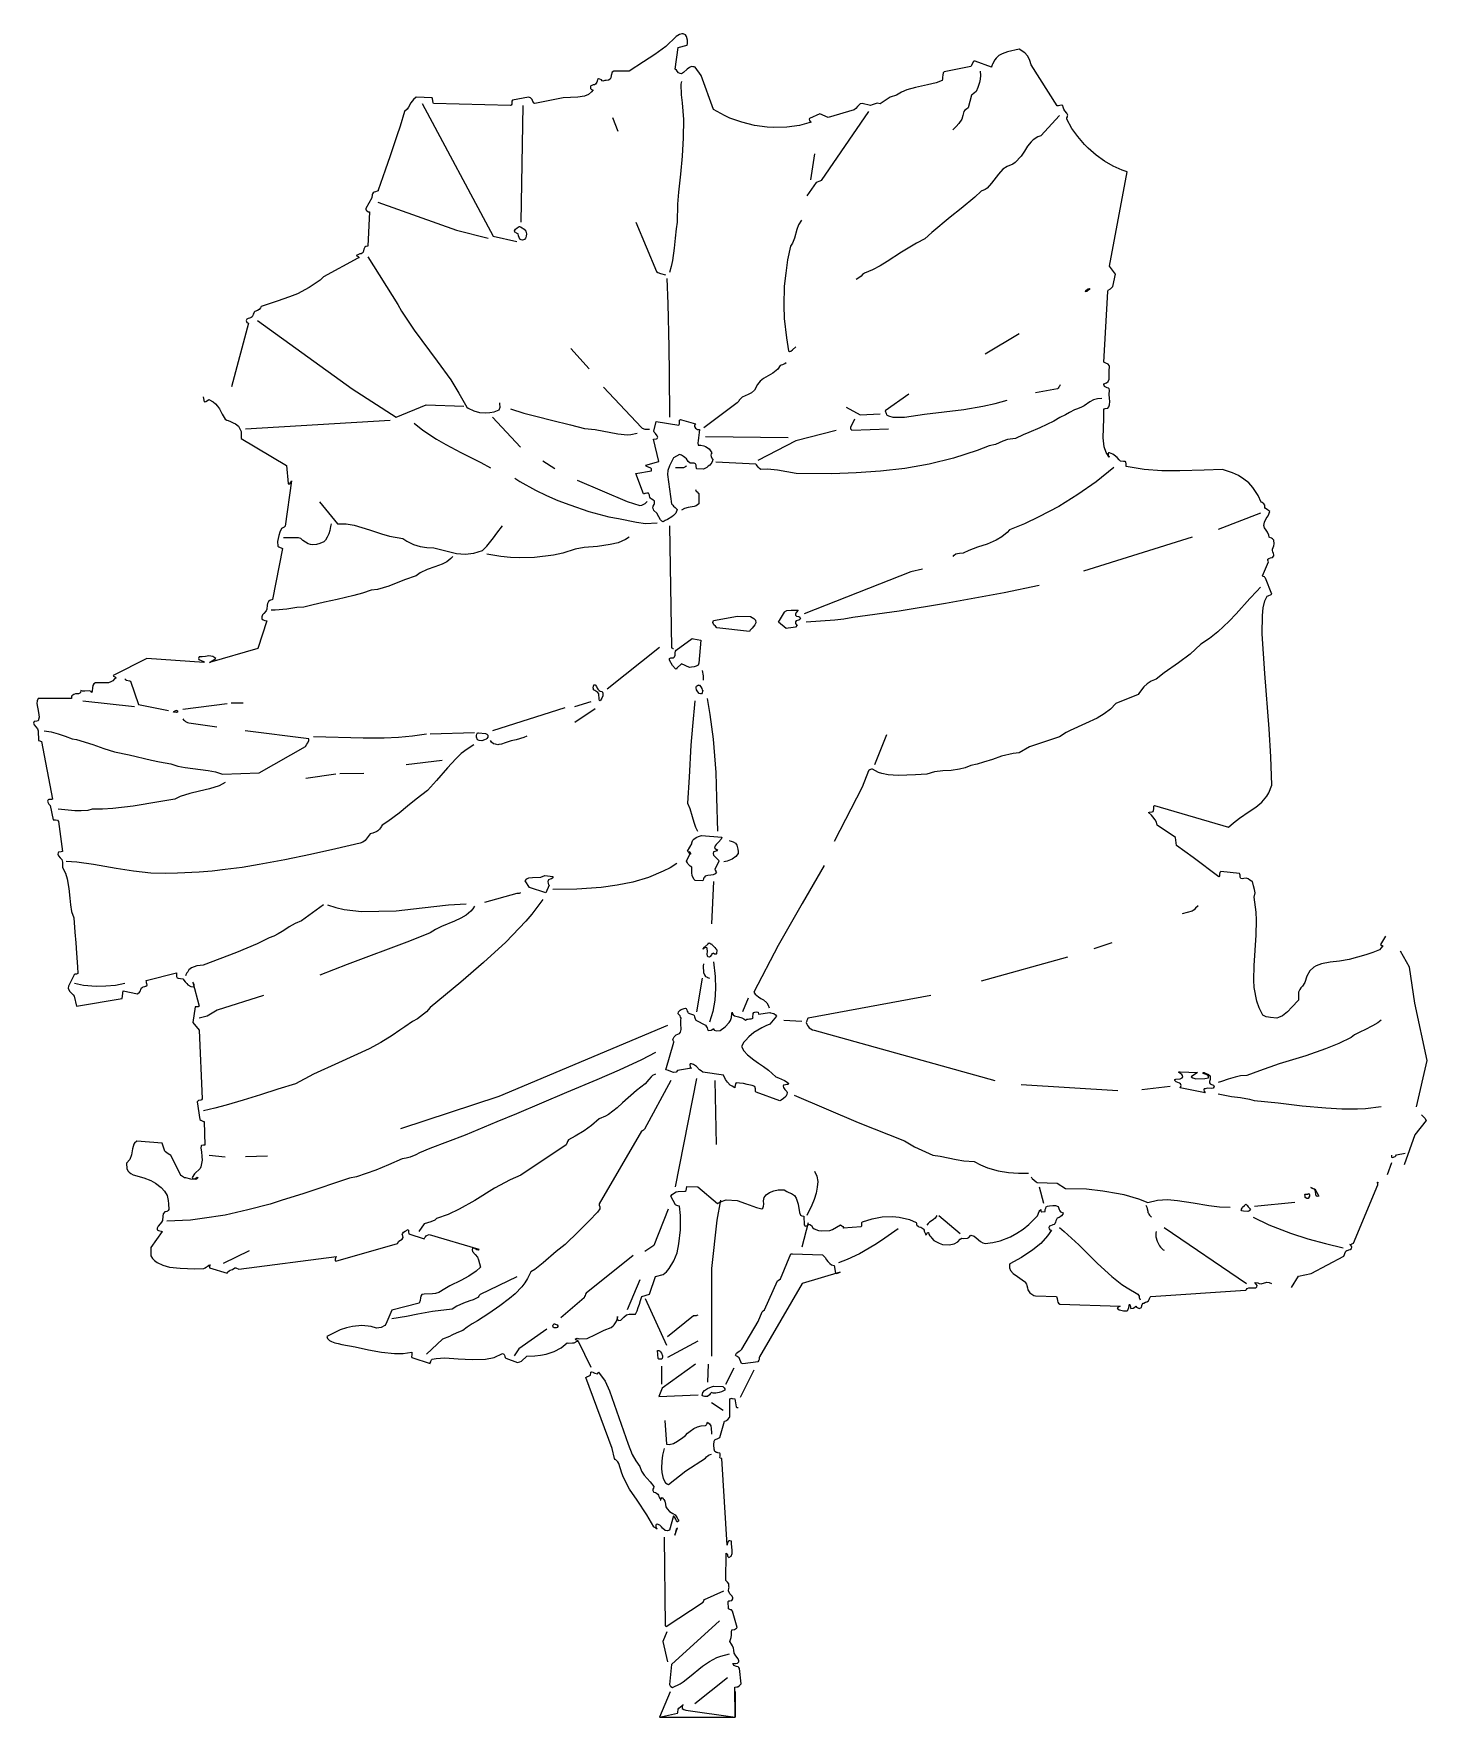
# Model space of a CAD drawing. Header units: metres. Extents: x -4.2 to 4.8, y 0 to 10.8.
import ezdxf

# ---------------------------------------------------------------- set-up
doc = ezdxf.new("R2010")
doc.units = ezdxf.units.M
doc.header["$LTSCALE"] = 0.2

msp = doc.modelspace()

# ---------------------------------------------------------------- linework, layer by layer
for p in [(0.318, 0.12), (-0.171, -0.046)]:
    msp.add_line(p, (0.318, -0.046))
at = {"flags": 128}
for points in [[(4.509, 4.99), (4.478, 4.936), (4.482, 4.93), (4.488, 4.929), (4.492, 4.927), (4.471, 4.902), (4.429, 4.884), (4.384, 4.87), (4.275, 4.839), (4.213, 4.828), (4.153, 4.822), (4.097, 4.811), (4.063, 4.799), (4.048, 4.79), (4.021, 4.766), (4.003, 4.733), (3.989, 4.692), (3.974, 4.667), (3.965, 4.657), (3.958, 4.646), (3.95, 4.628), (3.95, 4.577), (3.907, 4.533), (3.879, 4.502), (3.845, 4.476), (3.821, 4.465), (3.809, 4.462), (3.769, 4.465), (3.755, 4.468), (3.741, 4.471), (3.727, 4.476), (3.72, 4.481), (3.695, 4.527), (3.681, 4.57), (3.664, 4.66), (3.662, 4.706), (3.663, 4.801), (3.676, 4.996), (3.678, 5.094), (3.677, 5.144), (3.664, 5.242), (3.669, 5.27), (3.666, 5.29), (3.659, 5.314), (3.653, 5.342), (3.645, 5.345), (3.635, 5.352), (3.624, 5.359), (3.611, 5.363), (3.597, 5.361), (3.589, 5.36), (3.578, 5.361), (3.573, 5.37), (3.572, 5.384), (3.571, 5.389), (3.569, 5.394), (3.449, 5.406), (3.442, 5.401), (3.44, 5.389), (3.439, 5.378), (3.435, 5.373), (3.271, 5.497), (3.163, 5.574), (3.155, 5.627), (3.038, 5.706), (3.033, 5.724), (3.024, 5.741), (3.009, 5.759), (3.001, 5.769), (2.981, 5.787), (2.988, 5.79), (3.005, 5.791), (3.013, 5.794), (3.015, 5.8), (3.016, 5.81), (3.017, 5.828), (3.02, 5.833), (3.498, 5.692), (3.53, 5.721), (3.568, 5.751), (3.632, 5.793), (3.674, 5.822), (3.712, 5.854), (3.744, 5.892), (3.758, 5.915), (3.778, 5.964), (3.771, 6.146), (3.76, 6.326), (3.733, 6.683), (3.715, 6.939), (3.716, 7.057), (3.722, 7.106), (3.733, 7.152), (3.747, 7.183), (3.753, 7.185), (3.758, 7.186), (3.768, 7.19), (3.778, 7.194), (3.737, 7.299), (3.733, 7.302), (3.729, 7.306), (3.722, 7.309), (3.716, 7.312), (3.755, 7.403), (3.751, 7.413), (3.751, 7.42), (3.758, 7.425), (3.769, 7.43), (3.782, 7.432), (3.79, 7.442), (3.789, 7.448), (3.788, 7.458), (3.783, 7.467), (3.782, 7.476), (3.781, 7.484), (3.789, 7.507), (3.792, 7.519), (3.79, 7.544), (3.781, 7.551), (3.774, 7.556), (3.764, 7.56), (3.76, 7.563), (3.758, 7.575), (3.75, 7.595), (3.74, 7.607), (3.73, 7.623), (3.726, 7.638), (3.729, 7.658), (3.741, 7.683), (3.753, 7.7), (3.764, 7.728), (3.757, 7.733), (3.746, 7.74), (3.737, 7.747), (3.733, 7.754), (3.732, 7.768), (3.726, 7.778), (3.715, 7.785), (3.708, 7.788), (3.69, 7.83), (3.655, 7.883), (3.628, 7.913), (3.597, 7.936), (3.562, 7.959), (3.523, 7.977), (3.459, 7.999), (3.34, 7.994), (3.183, 7.99), (3.068, 7.991), (2.953, 7.999), (2.838, 8.018), (2.837, 8.037), (2.835, 8.041), (2.835, 8.047), (2.831, 8.05), (2.821, 8.051), (2.802, 8.053), (2.793, 8.06), (2.781, 8.075), (2.761, 8.092), (2.753, 8.097), (2.73, 8.107), (2.725, 8.106), (2.722, 8.1), (2.723, 8.088), (2.728, 8.082), (2.728, 8.079), (2.709, 8.109), (2.697, 8.144), (2.69, 8.202), (2.691, 8.264), (2.694, 8.327), (2.693, 8.389), (2.698, 8.39), (2.702, 8.392), (2.719, 8.393), (2.726, 8.403), (2.73, 8.415), (2.732, 8.436), (2.73, 8.459), (2.728, 8.483), (2.73, 8.511), (2.729, 8.518), (2.725, 8.522), (2.715, 8.525), (2.698, 8.533), (2.693, 8.547), (2.695, 8.551), (2.701, 8.554), (2.705, 8.555), (2.712, 8.557), (2.722, 8.565), (2.728, 8.581), (2.729, 8.6), (2.728, 8.634), (2.73, 8.662), (2.728, 8.67), (2.722, 8.677), (2.708, 8.683), (2.695, 8.69), (2.719, 9.146), (2.723, 9.155), (2.736, 9.164), (2.744, 9.17), (2.753, 9.178), (2.77, 9.257), (2.73, 9.309), (2.844, 9.918), (2.813, 9.928), (2.754, 9.954), (2.698, 9.986), (2.644, 10.026), (2.593, 10.07), (2.569, 10.093), (2.526, 10.145), (2.487, 10.198), (2.455, 10.258), (2.456, 10.266), (2.459, 10.273), (2.46, 10.278), (2.463, 10.282), (2.455, 10.296), (2.443, 10.31), (2.436, 10.321), (2.431, 10.334), (2.429, 10.345), (2.421, 10.348), (2.411, 10.346), (2.401, 10.342), (2.394, 10.342), (2.225, 10.607), (2.218, 10.636), (2.211, 10.651), (2.201, 10.665), (2.184, 10.684), (2.148, 10.709), (2.074, 10.692), (2.039, 10.678), (2.018, 10.667), (2, 10.65), (1.991, 10.64), (1.976, 10.611), (1.974, 10.607), (1.973, 10.601), (1.97, 10.595), (1.97, 10.593), (1.864, 10.632), (1.857, 10.63), (1.851, 10.626), (1.845, 10.612), (1.836, 10.597), (1.665, 10.563), (1.658, 10.555), (1.656, 10.541), (1.655, 10.527), (1.654, 10.517), (1.651, 10.507), (1.613, 10.492), (1.557, 10.478), (1.48, 10.462), (1.424, 10.447), (1.389, 10.432), (1.358, 10.412), (1.316, 10.398), (1.285, 10.377), (1.253, 10.355), (1.232, 10.36), (1.221, 10.357), (1.201, 10.35), (1.189, 10.345), (1.136, 10.359), (1.123, 10.355), (1.116, 10.35), (1.106, 10.339), (1.095, 10.325), (1.085, 10.317), (0.916, 10.268), (0.864, 10.292), (0.797, 10.261), (0.795, 10.257), (0.797, 10.248), (0.801, 10.243), (0.808, 10.238), (0.732, 10.216), (0.65, 10.205), (0.566, 10.203), (0.524, 10.205), (0.442, 10.217), (0.361, 10.237), (0.284, 10.264), (0.248, 10.28), (0.178, 10.32), (0.099, 10.539), (0.06, 10.593), (0.053, 10.594), (0.045, 10.595), (0.035, 10.597), (0.022, 10.591), (0.008, 10.58), (-0.015, 10.558), (-0.029, 10.549), (-0.038, 10.551), (-0.048, 10.556), (-0.056, 10.566), (-0.06, 10.572), (-0.069, 10.579), (-0.05, 10.719), (0.008, 10.734), (0.011, 10.745), (0.01, 10.766), (0.003, 10.789), (-0.003, 10.8), (-0.017, 10.807), (-0.027, 10.808), (-0.042, 10.803), (-0.063, 10.79), (-0.13, 10.726), (-0.2, 10.674), (-0.237, 10.65), (-0.273, 10.626), (-0.365, 10.567), (-0.465, 10.566), (-0.476, 10.56), (-0.482, 10.538), (-0.484, 10.524), (-0.489, 10.516), (-0.5, 10.509), (-0.514, 10.507), (-0.522, 10.506), (-0.535, 10.502), (-0.539, 10.504), (-0.545, 10.51), (-0.554, 10.516), (-0.563, 10.517), (-0.571, 10.513), (-0.573, 10.503), (-0.575, 10.496), (-0.578, 10.489), (-0.584, 10.482), (-0.589, 10.479), (-0.598, 10.478), (-0.606, 10.475), (-0.613, 10.472), (-0.616, 10.468), (-0.615, 10.455), (-0.609, 10.448), (-0.599, 10.447), (-0.608, 10.434), (-0.629, 10.416), (-0.654, 10.405), (-0.697, 10.398), (-0.745, 10.397), (-0.791, 10.394), (-0.975, 10.359), (-0.979, 10.36), (-0.986, 10.371), (-0.991, 10.384), (-1.001, 10.395), (-1.014, 10.398), (-1.119, 10.38), (-1.122, 10.374), (-1.123, 10.353), (-1.126, 10.348), (-1.13, 10.345), (-1.627, 10.359), (-1.63, 10.363), (-1.631, 10.377), (-1.633, 10.388), (-1.635, 10.394), (-1.74, 10.398), (-1.756, 10.384), (-1.773, 10.362), (-1.788, 10.335), (-1.798, 10.322), (-1.815, 10.307), (-1.843, 10.212), (-1.864, 10.149), (-1.885, 10.086), (-1.906, 10.021), (-1.939, 9.928), (-1.983, 9.799), (-1.984, 9.796), (-1.991, 9.792), (-2.001, 9.788), (-2.009, 9.786), (-2.016, 9.782), (-2.021, 9.776), (-2.022, 9.772), (-2.023, 9.764), (-2.025, 9.754), (-2.025, 9.75), (-2.064, 9.681), (-2.063, 9.676), (-2.061, 9.671), (-2.057, 9.666), (-2.046, 9.66), (-2.039, 9.659), (-2.051, 9.439), (-2.063, 9.436), (-2.07, 9.432), (-2.077, 9.418), (-2.081, 9.4), (-2.088, 9.393), (-2.093, 9.39), (-2.102, 9.388), (-2.116, 9.383), (-2.126, 9.379), (-2.114, 9.372), (-2.109, 9.367), (-2.109, 9.363), (-2.116, 9.362), (-2.336, 9.241), (-2.358, 9.22), (-2.429, 9.171), (-2.505, 9.132), (-2.555, 9.111), (-2.635, 9.083), (-2.739, 9.05), (-2.742, 9.041), (-2.751, 9.03), (-2.763, 9.023), (-2.779, 9.017), (-2.784, 9.013), (-2.786, 9.006), (-2.789, 8.999), (-2.792, 8.991), (-2.796, 8.982), (-2.803, 8.978), (-2.807, 8.977), (-2.814, 8.974), (-2.823, 8.971), (-2.83, 8.968), (-2.834, 8.96), (-2.833, 8.953), (-2.83, 8.947), (-2.821, 8.942), (-2.929, 8.532)], [(1.897, 10.566), (1.899, 10.539), (1.897, 10.516), (1.892, 10.493), (1.882, 10.461), (1.872, 10.436), (1.861, 10.426), (1.851, 10.42), (1.847, 10.416), (1.841, 10.411), (1.819, 10.331), (1.809, 10.322), (1.799, 10.315), (1.791, 10.306), (1.785, 10.28), (1.778, 10.257), (1.76, 10.229), (1.742, 10.209), (1.721, 10.189)], [(-0.029, 10.5), (-0.032, 10.483), (-0.031, 10.415), (-0.025, 10.363), (-0.02, 10.308), (-0.015, 10.254), (-0.018, 10.136), (-0.025, 10.019), (-0.036, 9.902), (-0.048, 9.786), (-0.055, 9.709), (-0.057, 9.594), (-0.064, 9.551), (-0.07, 9.489), (-0.076, 9.426), (-0.087, 9.345), (-0.095, 9.307), (-0.106, 9.269)], [(-1.701, 10.359), (-1.243, 9.503), (-1.091, 9.468)], [(-1.052, 10.345), (-1.064, 9.594)], [(-0.473, 10.268), (-0.438, 10.18)], [(1.176, 10.306), (0.871, 9.862), (0.863, 9.858), (0.856, 9.855), (0.847, 9.852), (0.84, 9.849), (0.78, 9.762)], [(2.408, 10.28), (2.287, 10.15), (2.268, 10.143), (2.239, 10.124), (2.225, 10.111), (2.203, 10.082), (2.182, 10.051), (2.161, 10.019), (2.123, 9.978), (2.107, 9.967), (2.071, 9.953), (2.044, 9.935), (2.014, 9.902), (1.97, 9.844), (1.941, 9.813), (1.93, 9.804), (1.903, 9.793), (1.862, 9.755), (1.775, 9.681), (1.704, 9.625), (1.585, 9.526), (1.54, 9.485), (1.486, 9.458), (1.389, 9.4), (1.298, 9.339), (1.252, 9.311), (1.203, 9.286), (1.151, 9.265), (1.138, 9.255), (1.129, 9.246), (1.115, 9.234), (1.098, 9.223)], [(0.829, 10.034), (0.804, 9.867)], [(-1.986, 9.723), (-1.48, 9.542), (-1.274, 9.491)], [(-1.066, 9.563), (-1.056, 9.556), (-1.043, 9.547), (-1.033, 9.534), (-1.028, 9.517), (-1.029, 9.503), (-1.032, 9.495), (-1.035, 9.489), (-1.04, 9.482), (-1.053, 9.478), (-1.063, 9.479), (-1.07, 9.484), (-1.08, 9.505), (-1.082, 9.517), (-1.088, 9.521), (-1.092, 9.523), (-1.096, 9.526), (-1.103, 9.528), (-1.105, 9.537), (-1.098, 9.549), (-1.089, 9.556), (-1.074, 9.566), (-1.073, 9.565), (-1.066, 9.563), (-1.066, 9.563)], [(-0.322, 9.594), (-0.189, 9.276), (-0.181, 9.269), (-0.165, 9.262), (-0.132, 9.253)], [(0.744, 9.605), (0.725, 9.576), (0.714, 9.545), (0.699, 9.489), (0.686, 9.458), (0.674, 9.439), (0.655, 9.351), (0.643, 9.265), (0.634, 9.181), (0.631, 9.055), (0.634, 8.973), (0.648, 8.848), (0.662, 8.764), (0.668, 8.76), (0.676, 8.761), (0.688, 8.77), (0.709, 8.789)], [(-2.051, 9.369), (-1.858, 9.062), (-1.834, 9.019), (-1.752, 8.897), (-1.603, 8.698), (-1.516, 8.576), (-1.463, 8.491), (-1.413, 8.401), (-1.403, 8.393), (-1.368, 8.376), (-1.33, 8.366), (-1.291, 8.364), (-1.264, 8.365), (-1.236, 8.371), (-1.204, 8.383), (-1.197, 8.4), (-1.199, 8.421), (-1.2, 8.428)], [(-0.123, 9.23), (-0.116, 9.066), (-0.111, 8.788), (-0.109, 8.617), (-0.106, 8.337)], [(2.603, 9.166), (2.599, 9.159), (2.585, 9.146), (2.576, 9.145), (2.578, 9.153), (2.589, 9.162), (2.593, 9.163), (2.603, 9.166), (2.603, 9.166)], [(-2.763, 8.959), (-2.151, 8.518), (-1.869, 8.337), (-1.675, 8.415), (-1.432, 8.407)], [(2.148, 8.873), (1.93, 8.743)], [(-0.741, 8.778), (-0.624, 8.648)], [(0.646, 8.686), (0.638, 8.68), (0.631, 8.677), (0.623, 8.674), (0.613, 8.672), (0.608, 8.669), (0.592, 8.645), (0.56, 8.62), (0.5, 8.585), (0.479, 8.568), (0.461, 8.546), (0.442, 8.509), (0.423, 8.492), (0.402, 8.481), (0.363, 8.464), (0.347, 8.45), (0.343, 8.445), (0.34, 8.439), (0.335, 8.432), (0.33, 8.428), (0.115, 8.268)], [(-0.531, 8.53), (-0.287, 8.27), (-0.283, 8.265), (-0.265, 8.258), (-0.235, 8.258)], [(1.437, 8.484), (1.285, 8.376), (1.29, 8.359), (1.294, 8.352), (1.306, 8.344), (1.333, 8.337), (1.41, 8.337), (1.537, 8.355), (1.665, 8.371), (1.791, 8.386), (1.913, 8.406), (1.993, 8.424), (2.07, 8.446)], [(2.413, 8.544), (2.41, 8.539), (2.407, 8.534), (2.404, 8.529), (2.4, 8.522), (2.396, 8.518), (2.254, 8.492)], [(-3.113, 8.466), (-3.106, 8.435), (-3.096, 8.436), (-3.085, 8.443), (-3.075, 8.449), (-3.048, 8.435), (-3.033, 8.422), (-3.019, 8.407), (-3.006, 8.389), (-2.996, 8.369), (-2.989, 8.356)], [(-1.13, 8.389), (-1.046, 8.362), (-0.958, 8.34), (-0.867, 8.316), (-0.745, 8.286), (-0.653, 8.263), (-0.585, 8.257), (-0.438, 8.228), (-0.377, 8.223), (-0.356, 8.225), (-0.314, 8.233)], [(2.681, 8.456), (2.653, 8.455), (2.628, 8.448), (2.604, 8.435), (2.567, 8.41), (2.551, 8.4), (2.525, 8.39), (2.506, 8.383), (2.473, 8.365), (2.446, 8.35), (2.41, 8.333), (2.372, 8.31), (2.281, 8.267), (2.21, 8.237), (2.175, 8.222), (2.124, 8.198), (2.074, 8.191), (2.043, 8.181), (1.995, 8.16), (1.955, 8.151), (1.878, 8.121), (1.724, 8.072), (1.568, 8.034), (1.411, 8.006), (1.255, 7.987), (1.098, 7.976), (0.941, 7.97), (0.71, 7.973), (0.591, 7.995), (0.525, 8.001), (0.483, 7.999), (0.475, 8.004), (0.466, 8.013), (0.456, 8.029), (0.451, 8.034), (0.193, 8.046)], [(1.033, 8.4), (1.124, 8.35), (1.252, 8.358)], [(-2.989, 8.356), (-2.971, 8.323), (-2.959, 8.316), (-2.95, 8.314), (-2.935, 8.307), (-2.919, 8.3), (-2.904, 8.293), (-2.884, 8.277), (-2.875, 8.261), (-2.868, 8.244), (-2.868, 8.198), (-2.575, 8.025), (-2.565, 7.908), (-2.56, 7.904), (-2.553, 7.906), (-2.546, 7.917), (-2.543, 7.925), (-2.583, 7.634), (-2.589, 7.627), (-2.595, 7.624), (-2.602, 7.62), (-2.607, 7.619), (-2.618, 7.595), (-2.625, 7.574), (-2.632, 7.535), (-2.631, 7.504), (-2.625, 7.5), (-2.62, 7.497), (-2.606, 7.491), (-2.6, 7.49), (-2.666, 7.161), (-2.67, 7.158), (-2.679, 7.157), (-2.683, 7.155), (-2.691, 7.148), (-2.698, 7.134), (-2.7, 7.124), (-2.701, 7.099), (-2.707, 7.087), (-2.722, 7.07), (-2.729, 7.061), (-2.735, 7.049), (-2.733, 7.036), (-2.725, 7.03), (-2.714, 7.026), (-2.702, 7.023), (-2.76, 6.844), (-3.071, 6.755), (-3.031, 6.78), (-3.05, 6.792), (-3.075, 6.797), (-3.097, 6.794), (-3.118, 6.791), (-3.139, 6.79), (-3.142, 6.781), (-3.141, 6.774), (-3.11, 6.76), (-3.106, 6.755), (-3.475, 6.78), (-3.692, 6.671), (-3.691, 6.666), (-3.678, 6.659), (-3.676, 6.654), (-3.684, 6.65), (-3.695, 6.637), (-3.708, 6.629), (-3.722, 6.624), (-3.744, 6.623), (-3.776, 6.624), (-3.807, 6.623), (-3.818, 6.617), (-3.824, 6.606), (-3.825, 6.591), (-3.827, 6.57), (-3.83, 6.56), (-3.835, 6.568), (-3.846, 6.571), (-3.874, 6.57), (-3.891, 6.57), (-3.9, 6.573), (-3.902, 6.561), (-3.908, 6.556), (-3.916, 6.553), (-3.936, 6.552), (-3.947, 6.549), (-3.958, 6.539), (-3.961, 6.532), (-3.96, 6.522), (-4.175, 6.522), (-4.182, 6.507), (-4.184, 6.49), (-4.174, 6.431), (-4.17, 6.402), (-4.175, 6.378), (-4.184, 6.377), (-4.198, 6.375), (-4.201, 6.374), (-4.205, 6.364), (-4.202, 6.353), (-4.191, 6.34), (-4.18, 6.326), (-4.175, 6.314), (-4.174, 6.252), (-4.166, 6.249), (-4.161, 6.248), (-4.154, 6.245), (-4.084, 5.873), (-4.091, 5.871), (-4.107, 5.87), (-4.111, 5.868), (-4.115, 5.86), (-4.114, 5.853), (-4.107, 5.842), (-4.103, 5.836), (-4.098, 5.833), (-4.079, 5.741), (-4.065, 5.739), (-4.052, 5.737), (-4.045, 5.73), (-4.02, 5.535), (-4.028, 5.534), (-4.044, 5.532), (-4.048, 5.527), (-4.049, 5.518), (-4.044, 5.508), (-4.033, 5.494), (-4.024, 5.485), (-4.02, 5.468), (-4.02, 5.433), (-4, 5.396), (-3.988, 5.359), (-3.978, 5.297), (-3.972, 5.234), (-3.968, 5.192), (-3.96, 5.149), (-3.946, 5.108), (-3.939, 5.016), (-3.933, 4.948), (-3.928, 4.881), (-3.923, 4.793), (-3.921, 4.75), (-3.925, 4.747), (-3.929, 4.745), (-3.937, 4.744), (-3.943, 4.74), (-3.981, 4.667), (-3.982, 4.654), (-3.974, 4.635), (-3.964, 4.625), (-3.957, 4.618), (-3.95, 4.611), (-3.943, 4.603), (-3.929, 4.538), (-3.635, 4.589), (-3.628, 4.638), (-3.536, 4.619), (-3.523, 4.628), (-3.516, 4.638), (-3.513, 4.647), (-3.51, 4.656), (-3.503, 4.66), (-3.498, 4.663), (-3.489, 4.666), (-3.481, 4.668), (-3.474, 4.675), (-3.475, 4.684), (-3.477, 4.688), (-3.478, 4.695), (-3.48, 4.705), (-3.285, 4.754), (-3.284, 4.73), (-3.279, 4.722), (-3.274, 4.719), (-3.243, 4.715), (-3.228, 4.695), (-3.218, 4.684), (-3.211, 4.677), (-3.191, 4.666), (-3.174, 4.663), (-3.171, 4.664), (-3.17, 4.668), (-3.171, 4.678), (-3.174, 4.687), (-3.178, 4.694), (-3.139, 4.538), (-3.145, 4.535), (-3.149, 4.534), (-3.164, 4.534), (-3.178, 4.433), (-3.139, 4.383), (-3.118, 3.942), (-3.122, 3.935), (-3.128, 3.932), (-3.143, 3.93), (-3.15, 3.923), (-3.134, 3.807), (-3.127, 3.803), (-3.118, 3.8), (-3.111, 3.796), (-3.106, 3.795), (-3.101, 3.643), (-3.11, 3.642), (-3.122, 3.641), (-3.125, 3.639), (-3.127, 3.624), (-3.124, 3.6), (-3.12, 3.569), (-3.118, 3.545), (-3.128, 3.502), (-3.132, 3.492), (-3.169, 3.457), (-3.183, 3.435), (-3.178, 3.426), (-3.164, 3.428), (-3.15, 3.436), (-3.146, 3.429), (-3.16, 3.422), (-3.192, 3.424), (-3.225, 3.432), (-3.232, 3.433), (-3.251, 3.445), (-3.256, 3.447), (-3.32, 3.578), (-3.327, 3.58), (-3.337, 3.587), (-3.347, 3.594), (-3.355, 3.6), (-3.359, 3.604), (-3.376, 3.655), (-3.54, 3.669), (-3.554, 3.655), (-3.559, 3.648), (-3.568, 3.62), (-3.575, 3.58), (-3.585, 3.551), (-3.606, 3.527), (-3.604, 3.491), (-3.596, 3.475), (-3.589, 3.468), (-3.578, 3.459), (-3.564, 3.452), (-3.494, 3.432), (-3.449, 3.414), (-3.419, 3.398), (-3.382, 3.369), (-3.362, 3.345), (-3.345, 3.319), (-3.337, 3.286), (-3.335, 3.264), (-3.334, 3.228), (-3.337, 3.222), (-3.342, 3.218), (-3.347, 3.215), (-3.355, 3.212), (-3.359, 3.212), (-3.369, 3.199), (-3.373, 3.185), (-3.375, 3.157), (-3.38, 3.146), (-3.389, 3.135), (-3.403, 3.121), (-3.408, 3.108), (-3.408, 3.096), (-3.401, 3.092), (-3.384, 3.089), (-3.376, 3.085), (-3.45, 2.982), (-3.45, 2.929), (-3.439, 2.912), (-3.425, 2.898), (-3.408, 2.886), (-3.372, 2.868), (-3.33, 2.856), (-3.261, 2.849), (-3.167, 2.845), (-3.107, 2.848), (-3.1, 2.852), (-3.09, 2.858), (-3.08, 2.863), (-3.075, 2.868), (-3.065, 2.872), (-3.068, 2.869), (-3.069, 2.868), (-3.071, 2.863), (-3.071, 2.852), (-2.957, 2.817), (-2.953, 2.827), (-2.945, 2.833), (-2.939, 2.837), (-2.924, 2.842), (-2.907, 2.852), (-2.901, 2.851), (-2.883, 2.844), (-2.252, 2.925), (-2.256, 2.921), (-2.261, 2.907), (-2.261, 2.9), (-2.257, 2.894), (-1.859, 3.008), (-1.851, 3.023), (-1.841, 3.03), (-1.83, 3.037), (-1.822, 3.047), (-1.823, 3.048), (-1.824, 3.058), (-1.827, 3.062), (-1.83, 3.064), (-1.827, 3.072), (-1.82, 3.082), (-1.81, 3.089), (-1.791, 3.099), (-1.789, 3.092), (-1.788, 3.083), (-1.787, 3.072), (-1.687, 3.038), (-1.684, 3.047), (-1.679, 3.052), (-1.675, 3.057), (-1.666, 3.062), (-1.656, 3.066), (-1.336, 2.973), (-1.34, 2.966), (-1.347, 2.967), (-1.355, 2.973), (-1.365, 2.978), (-1.376, 2.978), (-1.379, 2.967), (-1.376, 2.957), (-1.358, 2.938), (-1.343, 2.921), (-1.337, 2.904), (-1.325, 2.856), (-1.353, 2.83), (-1.4, 2.798), (-1.451, 2.77), (-1.521, 2.735), (-1.554, 2.716), (-1.593, 2.693), (-1.614, 2.687), (-1.634, 2.684), (-1.687, 2.683), (-1.703, 2.679), (-1.71, 2.67), (-1.712, 2.658), (-1.714, 2.642), (-1.719, 2.623), (-1.896, 2.579), (-1.935, 2.488), (-1.942, 2.48), (-1.965, 2.467), (-1.98, 2.464), (-1.995, 2.463), (-2.03, 2.473), (-2.089, 2.48), (-2.149, 2.474), (-2.189, 2.464), (-2.228, 2.452), (-2.315, 2.41), (-2.31, 2.397), (-2.298, 2.383), (-2.285, 2.376), (-2.264, 2.369), (-2.242, 2.364), (-2.219, 2.357), (-2.133, 2.343), (-2.046, 2.324), (-1.962, 2.309), (-1.879, 2.299), (-1.823, 2.299), (-1.766, 2.308), (-1.767, 2.296), (-1.768, 2.289), (-1.77, 2.28), (-1.766, 2.273), (-1.649, 2.235), (-1.648, 2.24), (-1.645, 2.245), (-1.644, 2.25), (-1.64, 2.259), (-1.635, 2.264), (-1.61, 2.268), (-1.554, 2.271), (-1.469, 2.266), (-1.379, 2.26), (-1.292, 2.263), (-1.236, 2.274), (-1.182, 2.299), (-1.173, 2.296), (-1.171, 2.292), (-1.169, 2.288), (-1.168, 2.28), (-1.166, 2.274), (-1.162, 2.27), (-1.085, 2.242), (-1.071, 2.245), (-1.06, 2.25), (-1.026, 2.282), (-0.975, 2.284), (-0.938, 2.288), (-0.902, 2.295), (-0.85, 2.312), (-0.804, 2.336), (-0.765, 2.368), (-0.755, 2.366), (-0.732, 2.368), (-0.72, 2.369), (-0.702, 2.378), (-0.695, 2.379), (-0.697, 2.383), (-0.709, 2.387), (-0.711, 2.393), (-0.702, 2.399), (-0.689, 2.393), (-0.636, 2.396), (-0.582, 2.421), (-0.528, 2.45), (-0.482, 2.467), (-0.47, 2.477), (-0.463, 2.484), (-0.455, 2.497), (-0.444, 2.515), (-0.442, 2.536), (-0.441, 2.539), (-0.442, 2.534), (-0.444, 2.526), (-0.442, 2.519), (-0.435, 2.512), (-0.42, 2.515), (-0.4, 2.533), (-0.384, 2.548), (-0.365, 2.554), (-0.326, 2.554), (-0.314, 2.575), (-0.307, 2.596), (-0.3, 2.618), (-0.293, 2.642), (-0.284, 2.667), (-0.235, 2.683), (-0.196, 2.795), (-0.146, 2.809), (-0.126, 2.827), (-0.108, 2.848), (-0.078, 2.896), (-0.057, 2.949), (-0.045, 3.006), (-0.035, 3.097), (-0.036, 3.19), (-0.041, 3.25), (-0.053, 3.251), (-0.059, 3.253), (-0.063, 3.256), (-0.067, 3.258), (-0.097, 3.314), (-0.088, 3.324), (-0.081, 3.331), (-0.063, 3.341), (-0.05, 3.344), (-0.004, 3.345), (0.001, 3.351), (0.004, 3.361), (0.006, 3.376), (0.076, 3.375), (0.204, 3.267), (0.223, 3.278), (0.259, 3.291), (0.33, 3.285), (0.384, 3.267), (0.454, 3.24), (0.49, 3.233), (0.496, 3.237), (0.501, 3.249), (0.503, 3.263), (0.501, 3.284), (0.504, 3.305), (0.517, 3.323), (0.538, 3.337), (0.566, 3.348), (0.594, 3.354), (0.613, 3.355), (0.633, 3.354), (0.651, 3.344), (0.664, 3.337), (0.681, 3.33), (0.699, 3.319), (0.711, 3.3), (0.724, 3.263), (0.732, 3.209), (0.738, 3.192), (0.748, 3.188), (0.759, 3.184), (0.763, 3.128), (0.769, 3.121), (0.779, 3.122), (0.787, 3.128), (0.791, 3.134), (0.798, 3.132), (0.809, 3.125), (0.818, 3.11), (0.826, 3.103), (0.854, 3.093), (0.875, 3.09), (0.927, 3.093), (0.944, 3.099), (0.997, 3.128), (1.005, 3.122), (1.011, 3.118), (1.018, 3.11), (1.017, 3.108), (1.014, 3.11), (1.13, 3.118), (1.133, 3.122), (1.134, 3.143), (1.138, 3.149), (1.201, 3.167), (1.222, 3.173), (1.266, 3.18), (1.332, 3.183), (1.375, 3.178), (1.441, 3.163), (1.484, 3.143), (1.486, 3.139), (1.487, 3.132), (1.488, 3.127), (1.497, 3.12), (1.501, 3.117), (1.514, 3.113), (1.528, 3.106), (1.532, 3.101), (1.535, 3.094), (1.536, 3.089), (1.54, 3.079), (1.544, 3.072), (1.546, 3.064), (1.55, 3.066), (1.558, 3.08), (1.563, 3.079), (1.565, 3.069), (1.572, 3.059), (1.578, 3.051), (1.585, 3.043), (1.599, 3.027), (1.633, 3.01), (1.654, 3.003), (1.697, 2.999), (1.729, 3.006), (1.752, 3.02), (1.768, 3.036), (1.778, 3.043), (1.788, 3.041), (1.816, 3.043), (1.823, 3.047), (1.837, 3.062), (1.859, 3.055), (1.872, 3.045), (1.899, 3.022), (1.914, 3.013), (1.93, 3.008), (1.979, 3.015), (2.026, 3.026), (2.092, 3.052), (2.134, 3.075), (2.173, 3.101), (2.211, 3.132), (2.266, 3.188), (2.277, 3.214), (2.281, 3.221), (2.287, 3.228), (2.288, 3.218), (2.295, 3.212), (2.315, 3.215), (2.316, 3.228), (2.317, 3.233), (2.32, 3.237), (2.323, 3.244), (2.331, 3.25), (2.343, 3.251), (2.365, 3.253), (2.383, 3.254), (2.399, 3.247), (2.406, 3.228), (2.41, 3.219), (2.415, 3.212), (2.431, 3.206), (2.429, 3.197), (2.422, 3.187), (2.413, 3.18), (2.407, 3.176), (2.393, 3.171), (2.389, 3.164), (2.385, 3.155), (2.383, 3.146), (2.378, 3.135), (2.373, 3.131), (2.366, 3.128), (2.361, 3.127), (2.351, 3.122), (2.344, 3.12), (2.34, 3.111), (2.341, 3.103), (2.347, 3.096), (2.357, 3.094), (2.33, 3.057), (2.287, 3.008), (2.236, 2.967), (2.163, 2.919), (2.089, 2.877), (2.086, 2.872), (2.085, 2.868), (2.085, 2.852), (2.092, 2.835), (2.109, 2.816), (2.137, 2.795), (2.168, 2.775), (2.189, 2.76), (2.19, 2.756), (2.196, 2.746), (2.198, 2.737), (2.201, 2.722), (2.204, 2.709), (2.218, 2.69), (2.229, 2.681), (2.243, 2.674), (2.254, 2.672), (2.389, 2.666), (2.394, 2.653), (2.396, 2.638), (2.397, 2.631), (2.401, 2.624), (2.41, 2.618), (2.799, 2.604), (2.781, 2.593), (2.784, 2.588), (2.792, 2.581), (2.803, 2.578), (2.82, 2.574), (2.845, 2.575), (2.849, 2.579), (2.856, 2.595), (2.858, 2.606), (2.859, 2.617), (2.861, 2.614), (2.863, 2.607), (2.865, 2.603), (2.866, 2.593), (2.869, 2.59), (2.883, 2.592), (2.894, 2.599), (2.901, 2.604), (2.905, 2.599), (2.918, 2.592), (2.922, 2.59), (2.936, 2.595), (2.938, 2.606), (2.94, 2.61), (2.942, 2.616), (2.947, 2.623), (2.952, 2.624), (2.963, 2.63), (2.971, 2.632), (2.982, 2.638), (2.987, 2.648), (2.989, 2.653), (2.992, 2.662), (2.996, 2.667), (3.607, 2.707), (3.61, 2.708), (3.613, 2.712), (3.617, 2.718), (3.628, 2.722), (3.674, 2.722), (3.681, 2.729), (3.683, 2.737), (3.677, 2.747), (3.667, 2.758), (3.687, 2.754), (3.695, 2.751), (3.708, 2.749), (3.715, 2.75), (3.723, 2.753), (3.729, 2.754), (3.739, 2.758), (3.744, 2.76), (3.76, 2.757), (3.775, 2.751)], [(-1.907, 8.314), (-2.84, 8.258)], [(-1.752, 8.298), (-1.697, 8.253), (-1.609, 8.194), (-1.547, 8.159), (-1.452, 8.109), (-1.323, 8.043), (-1.26, 8.009)], [(-1.246, 8.335), (-1.066, 8.142)], [(-0.029, 8.319), (0.062, 8.293), (0.056, 8.285), (0.055, 8.275), (0.062, 8.264), (0.074, 8.257), (0.087, 8.256), (0.085, 8.237), (0.083, 8.219), (0.08, 8.202), (0.078, 8.183), (0.077, 8.17), (0.078, 8.156), (0.097, 8.155), (0.116, 8.151), (0.127, 8.146), (0.15, 8.131), (0.168, 8.107), (0.162, 8.099), (0.161, 8.09), (0.162, 8.082), (0.169, 8.068), (0.174, 8.065), (0.172, 8.054), (0.168, 8.044), (0.161, 8.036), (0.154, 8.026), (0.144, 8.019), (0.134, 8.011), (0.113, 8.001), (0.071, 8.002), (0.069, 8.006), (0.067, 8.019), (0.066, 8.027), (0.062, 8.036), (0.057, 8.037), (0.053, 8.039), (0.027, 8.04), (0.015, 8.05), (0.003, 8.067), (-0.008, 8.076), (-0.015, 8.083), (-0.029, 8.092), (-0.041, 8.096), (-0.08, 8.074), (-0.091, 8.053), (-0.105, 8.023), (-0.116, 7.992), (-0.119, 7.967), (-0.092, 7.778), (-0.084, 7.768), (-0.08, 7.763), (-0.069, 7.753), (-0.057, 7.74), (-0.066, 7.718), (-0.08, 7.703), (-0.091, 7.693), (-0.119, 7.677), (-0.133, 7.67), (-0.146, 7.662), (-0.155, 7.666), (-0.164, 7.673), (-0.174, 7.693), (-0.188, 7.718), (-0.206, 7.735), (-0.21, 7.742), (-0.211, 7.746), (-0.213, 7.75), (-0.211, 7.763), (-0.204, 7.773), (-0.202, 7.78), (-0.203, 7.794), (-0.213, 7.802), (-0.224, 7.809), (-0.228, 7.813), (-0.232, 7.82), (-0.234, 7.829), (-0.235, 7.833), (-0.238, 7.837), (-0.241, 7.845), (-0.249, 7.847), (-0.253, 7.845), (-0.26, 7.844), (-0.266, 7.843), (-0.27, 7.841), (-0.274, 7.841), (-0.322, 7.973), (-0.223, 7.991), (-0.221, 8.002), (-0.227, 8.008), (-0.252, 8.018), (-0.255, 8.019), (-0.258, 8.026), (-0.175, 8.051), (-0.209, 8.195), (-0.19, 8.197), (-0.185, 8.198), (-0.182, 8.208), (-0.185, 8.216), (-0.197, 8.23), (-0.204, 8.239), (-0.206, 8.246), (-0.192, 8.307), (-0.046, 8.284), (-0.042, 8.292), (-0.041, 8.317), (-0.036, 8.32), (-0.029, 8.319), (-0.029, 8.319)], [(0.969, 8.25), (0.709, 8.184), (0.463, 8.057)], [(1.087, 8.323), (1.06, 8.27), (1.061, 8.26), (1.07, 8.253), (1.305, 8.26)], [(0.126, 8.211), (0.658, 8.205)], [(-0.923, 8.055), (-0.846, 8.004)], [(-1.103, 7.943), (-1.071, 7.922), (-0.969, 7.866), (-0.898, 7.831), (-0.825, 7.799), (-0.748, 7.77), (-0.627, 7.728), (-0.496, 7.693), (-0.435, 7.683), (-0.318, 7.658), (-0.26, 7.651), (-0.185, 7.655)], [(-0.702, 7.929), (-0.379, 7.792), (-0.298, 7.767), (-0.284, 7.768), (-0.262, 7.78), (-0.249, 7.792)], [(-0.067, 8.011), (-0.013, 8.012), (-0.006, 8.016), (0, 8.019), (0.006, 8.023)], [(2.758, 8.011), (2.644, 7.92), (2.526, 7.837), (2.404, 7.761), (2.274, 7.693), (2.182, 7.649), (2.085, 7.61), (2.07, 7.592), (2.036, 7.565), (2, 7.543), (1.941, 7.518), (1.88, 7.498), (1.823, 7.476), (1.787, 7.459), (1.764, 7.458), (1.75, 7.455), (1.739, 7.452), (1.729, 7.445), (1.725, 7.444), (1.721, 7.438)], [(0.062, 7.869), (0.063, 7.864), (0.067, 7.858), (0.073, 7.854), (0.078, 7.847), (0.083, 7.844), (0.083, 7.778), (0.066, 7.764), (0.053, 7.76), (0.014, 7.754), (-0.01, 7.747), (-0.029, 7.736)], [(-2.362, 7.791), (-2.246, 7.649), (-2.19, 7.648), (-2.138, 7.64), (-2.039, 7.61), (-1.963, 7.584), (-1.911, 7.568), (-1.826, 7.554), (-1.799, 7.536), (-1.756, 7.516), (-1.714, 7.502), (-1.67, 7.495), (-1.626, 7.493), (-1.479, 7.458), (-1.424, 7.453), (-1.368, 7.459), (-1.312, 7.476), (-1.284, 7.505), (-1.241, 7.557), (-1.218, 7.588), (-1.182, 7.635)], [(3.704, 7.718), (3.432, 7.612)], [(-2.288, 7.649), (-2.291, 7.631), (-2.295, 7.606), (-2.302, 7.584), (-2.312, 7.563), (-2.324, 7.544), (-2.334, 7.533), (-2.361, 7.521), (-2.382, 7.514), (-2.406, 7.512), (-2.421, 7.514), (-2.436, 7.519), (-2.469, 7.54), (-2.483, 7.553), (-2.497, 7.558), (-2.595, 7.558)], [(-0.106, 7.635), (-0.094, 6.85), (-0.092, 6.848), (-0.087, 6.847), (-0.084, 6.844), (-0.08, 6.844)], [(-0.365, 7.563), (-0.389, 7.547), (-0.437, 7.526), (-0.489, 7.514), (-0.571, 7.502), (-0.657, 7.495), (-0.713, 7.486), (-0.793, 7.46), (-0.853, 7.446), (-0.976, 7.431), (-1.07, 7.43), (-1.131, 7.432), (-1.194, 7.437), (-1.284, 7.452)], [(3.264, 7.563), (2.564, 7.344)], [(-1.502, 7.438), (-1.515, 7.424), (-1.542, 7.404), (-1.571, 7.389), (-1.619, 7.371), (-1.668, 7.354), (-1.714, 7.332), (-1.739, 7.312), (-1.815, 7.288), (-1.915, 7.246), (-1.988, 7.225), (-2.029, 7.22), (-2.085, 7.201), (-2.14, 7.186), (-2.249, 7.161), (-2.331, 7.143), (-2.411, 7.123), (-2.464, 7.11), (-2.508, 7.108), (-2.572, 7.099), (-2.648, 7.091), (-2.673, 7.092)], [(1.526, 7.355), (1.449, 7.339), (0.763, 7.067)], [(2.278, 7.25), (2.051, 7.203), (1.673, 7.134), (1.374, 7.085), (1.077, 7.044), (1.017, 7.033), (0.959, 7.028), (0.776, 7.014)], [(3.704, 7.239), (3.68, 7.215), (3.636, 7.166), (3.547, 7.068), (3.501, 7.021), (3.428, 6.953), (3.375, 6.91), (3.319, 6.872), (3.285, 6.84), (3.25, 6.809), (3.176, 6.753), (3.083, 6.687), (3.031, 6.647), (2.999, 6.634), (2.973, 6.617), (2.952, 6.598), (2.924, 6.561), (2.915, 6.547), (2.771, 6.491), (2.737, 6.454), (2.697, 6.423), (2.651, 6.396), (2.576, 6.361), (2.476, 6.316), (2.452, 6.304), (2.408, 6.276), (2.215, 6.211), (2.148, 6.172), (2.109, 6.168), (2.035, 6.15), (1.977, 6.13), (1.918, 6.111), (1.878, 6.099), (1.837, 6.091), (1.801, 6.076), (1.764, 6.066), (1.71, 6.059), (1.656, 6.056), (1.603, 6.049), (1.553, 6.034), (1.481, 6.031), (1.369, 6.025), (1.304, 6.031), (1.262, 6.039), (1.242, 6.046), (1.203, 6.067), (1.196, 6.066), (1.19, 6.064), (1.186, 6.062), (1.18, 6.059), (1.176, 6.056), (1.137, 5.951), (0.956, 5.601)], [(0.723, 7.091), (0.711, 7.077), (0.707, 7.066), (0.707, 7.06), (0.713, 7.054), (0.728, 7.051), (0.735, 7.046), (0.739, 7.039), (0.737, 7.033), (0.731, 7.029), (0.727, 7.028), (0.72, 7.026), (0.71, 7.023), (0.706, 7.016), (0.707, 7.005), (0.713, 6.998), (0.717, 6.995), (0.706, 6.983), (0.692, 6.979), (0.676, 6.977), (0.66, 6.976), (0.646, 6.974), (0.596, 7.014), (0.636, 7.078), (0.636, 7.082), (0.651, 7.089), (0.678, 7.091), (0.723, 7.091), (0.723, 7.091)], [(0.333, 7.053), (0.416, 7.05), (0.437, 7.039), (0.449, 7.028), (0.451, 7.011), (0.445, 6.997), (0.426, 6.976), (0.414, 6.963), (0.41, 6.955), (0.2, 6.977), (0.19, 6.988), (0.179, 6.998), (0.174, 7.012), (0.178, 7.025), (0.333, 7.053)], [(-0.171, 6.85), (-0.507, 6.582)], [(0.048, 6.907), (0.095, 6.899), (0.084, 6.75), (0.078, 6.738), (0.067, 6.731), (0.053, 6.727), (0.036, 6.724), (0.022, 6.721), (-0.029, 6.746), (-0.059, 6.717), (-0.062, 6.711), (-0.067, 6.714), (-0.087, 6.736), (-0.105, 6.77), (-0.106, 6.781), (-0.101, 6.783), (-0.097, 6.784), (-0.08, 6.785), (-0.074, 6.791), (-0.07, 6.802), (-0.069, 6.816), (-0.067, 6.827), (-0.064, 6.834), (0.041, 6.909), (0.048, 6.907), (0.048, 6.907)], [(-3.618, 6.65), (-3.618, 6.648), (-3.613, 6.644), (-3.606, 6.641), (-3.587, 6.636), (-3.58, 6.634), (-3.53, 6.483), (-3.335, 6.444)], [(0.104, 6.703), (0.106, 6.692), (0.109, 6.68), (0.111, 6.668), (0.112, 6.64)], [(-0.585, 6.61), (-0.577, 6.599), (-0.573, 6.589), (-0.568, 6.582), (-0.56, 6.574), (-0.552, 6.57), (-0.539, 6.568), (-0.535, 6.557), (-0.536, 6.54), (-0.543, 6.525), (-0.553, 6.508), (-0.557, 6.51), (-0.56, 6.517), (-0.561, 6.553), (-0.567, 6.561), (-0.588, 6.573), (-0.595, 6.578), (-0.596, 6.584), (-0.598, 6.592), (-0.596, 6.601), (-0.594, 6.61), (-0.585, 6.61), (-0.585, 6.61)], [(0.087, 6.608), (0.095, 6.598), (0.102, 6.587), (0.105, 6.578), (0.108, 6.573), (0.106, 6.568), (0.105, 6.559), (0.101, 6.553), (0.094, 6.552), (0.085, 6.554), (0.076, 6.566), (0.069, 6.578), (0.066, 6.592), (0.067, 6.598), (0.069, 6.602), (0.08, 6.61), (0.081, 6.609), (0.087, 6.608), (0.087, 6.608)], [(0.136, 6.522), (0.155, 6.419), (0.176, 6.26), (0.192, 6.045), (0.197, 5.881), (0.203, 5.667)], [(-3.887, 6.508), (-3.555, 6.47)], [(-3.282, 6.448), (-3.281, 6.445), (-3.275, 6.441), (-3.279, 6.435), (-3.284, 6.433), (-3.299, 6.434), (-3.303, 6.435), (-3.302, 6.438), (-3.298, 6.441), (-3.293, 6.442), (-3.289, 6.445), (-3.282, 6.448), (-3.282, 6.448)], [(-2.957, 6.487), (-3.243, 6.452)], [(-2.932, 6.494), (-2.855, 6.494)], [(-0.78, 6.461), (-1.246, 6.314)], [(-0.612, 6.5), (-0.718, 6.469)], [(-0.585, 6.455), (-0.716, 6.367)], [(0.057, 6.508), (0.042, 6.344), (0.032, 6.221), (0.02, 6.014), (0.01, 5.847), (0.025, 5.812), (0.041, 5.762), (0.052, 5.725), (0.062, 5.692), (0.074, 5.667)], [(-4.138, 6.314), (-4.093, 6.308), (-4.047, 6.294), (-4.002, 6.279), (-3.957, 6.263), (-3.928, 6.258), (-3.823, 6.225), (-3.753, 6.199), (-3.683, 6.178), (-3.589, 6.158), (-3.446, 6.125), (-3.393, 6.113), (-3.321, 6.102), (-3.275, 6.087), (-3.228, 6.077), (-3.08, 6.059), (-3.033, 6.049), (-2.988, 6.034), (-2.751, 6.042), (-2.452, 6.213), (-2.443, 6.228), (-2.438, 6.237), (-2.432, 6.252), (-2.431, 6.262), (-2.841, 6.314)], [(-3.243, 6.391), (-3.239, 6.385), (-3.233, 6.381), (-3.226, 6.374), (-3.214, 6.368), (-3.205, 6.365), (-3.024, 6.339)], [(-1.648, 6.295), (-1.362, 6.304)], [(-1.337, 6.3), (-1.292, 6.297), (-1.284, 6.293), (-1.278, 6.286), (-1.277, 6.274), (-1.284, 6.265), (-1.288, 6.259), (-1.299, 6.255), (-1.315, 6.249), (-1.333, 6.251), (-1.343, 6.256), (-1.35, 6.273), (-1.351, 6.283), (-1.348, 6.293), (-1.344, 6.3), (-1.337, 6.3), (-1.337, 6.3)], [(-1.368, 6.223), (-1.41, 6.196), (-1.449, 6.167), (-1.484, 6.133), (-1.537, 6.076), (-1.607, 5.993), (-1.665, 5.93), (-1.74, 5.874), (-1.795, 5.829), (-1.848, 5.784), (-1.921, 5.73), (-1.959, 5.706), (-1.962, 5.7), (-1.965, 5.695), (-1.97, 5.688), (-1.976, 5.679), (-1.986, 5.668), (-1.993, 5.664), (-2.018, 5.654), (-2.036, 5.65), (-2.049, 5.633), (-2.068, 5.606), (-2.082, 5.595), (-2.1, 5.59), (-2.257, 5.553), (-2.42, 5.517), (-2.585, 5.482), (-2.751, 5.451), (-2.861, 5.433), (-2.97, 5.42), (-3.055, 5.408), (-3.138, 5.402), (-3.277, 5.396), (-3.358, 5.395), (-3.45, 5.396), (-3.562, 5.408), (-3.674, 5.426), (-3.82, 5.452), (-3.926, 5.468), (-3.995, 5.472)], [(-1.673, 6.293), (-1.763, 6.279), (-1.854, 6.27), (-1.945, 6.266), (-2.081, 6.267), (-2.4, 6.276)], [(-1.026, 6.279), (-1.045, 6.27), (-1.094, 6.256), (-1.126, 6.249), (-1.165, 6.237), (-1.189, 6.227), (-1.207, 6.225), (-1.213, 6.224), (-1.228, 6.227), (-1.241, 6.231), (-1.253, 6.241), (-1.259, 6.251)], [(1.292, 6.288), (1.215, 6.095)], [(-1.571, 6.123), (-1.803, 6.095)], [(-2.971, 5.98), (-3.009, 5.959), (-3.071, 5.94), (-3.135, 5.924), (-3.199, 5.909), (-3.26, 5.891), (-3.295, 5.873), (-3.398, 5.857), (-3.564, 5.829), (-3.695, 5.812), (-3.761, 5.808), (-3.827, 5.808), (-3.856, 5.8), (-3.898, 5.797), (-3.94, 5.798), (-4.047, 5.808)], [(-2.257, 6.034), (-2.45, 6.007)], [(-2.232, 6.038), (-2.077, 6.041)], [(0.101, 5.64), (0.231, 5.629), (0.228, 5.615), (0.211, 5.597), (0.195, 5.581), (0.189, 5.573), (0.185, 5.56), (0.189, 5.555), (0.196, 5.548), (0.202, 5.542), (0.204, 5.542), (0.203, 5.548), (0.2, 5.543), (0.196, 5.541), (0.192, 5.539), (0.186, 5.536), (0.178, 5.534), (0.175, 5.524), (0.178, 5.513), (0.188, 5.501), (0.199, 5.49), (0.209, 5.48), (0.213, 5.473), (0.186, 5.419), (0.188, 5.417), (0.189, 5.415), (0.192, 5.41), (0.193, 5.406), (0.196, 5.403), (0.188, 5.391), (0.176, 5.385), (0.161, 5.384), (0.141, 5.382), (0.123, 5.377), (0.119, 5.371), (0.116, 5.366), (0.113, 5.359), (0.111, 5.352), (0.108, 5.347), (0.06, 5.349), (0.052, 5.357), (0.041, 5.382), (0.038, 5.398), (0.039, 5.402), (0.038, 5.429), (0.038, 5.434), (0.028, 5.441), (0.015, 5.454), (0.01, 5.462), (0.003, 5.473), (0.028, 5.524), (0.021, 5.534), (0.021, 5.536), (0.029, 5.522), (0.029, 5.518), (0.027, 5.518), (0.01, 5.538), (0.041, 5.59), (0.039, 5.594), (0.045, 5.608), (0.052, 5.616), (0.066, 5.626), (0.081, 5.633), (0.101, 5.64), (0.101, 5.64)], [(0.281, 5.606), (0.283, 5.605), (0.291, 5.602), (0.304, 5.598), (0.319, 5.59), (0.328, 5.576), (0.335, 5.55), (0.336, 5.536), (0.337, 5.524), (0.321, 5.503), (0.298, 5.487), (0.265, 5.473), (0.244, 5.469)], [(-0.059, 5.459), (-0.102, 5.431), (-0.147, 5.408), (-0.242, 5.368), (-0.342, 5.339), (-0.444, 5.318), (-0.547, 5.304), (-0.704, 5.293), (-0.857, 5.291)], [(0.892, 5.445), (0.749, 5.2), (0.594, 4.929), (0.437, 4.629), (0.447, 4.615), (0.468, 4.598), (0.483, 4.589), (0.5, 4.579), (0.521, 4.561), (0.531, 4.545), (0.536, 4.527)], [(-0.91, 5.381), (-0.858, 5.374), (-0.857, 5.366), (-0.867, 5.359), (-0.875, 5.357), (-0.885, 5.353), (-0.889, 5.346), (-0.891, 5.342), (-0.889, 5.329), (-0.885, 5.321), (-0.882, 5.318), (-0.903, 5.269), (-1.008, 5.304), (-1.036, 5.346), (-1.026, 5.359), (-1.012, 5.366), (-0.99, 5.368), (-0.935, 5.37), (-0.91, 5.381), (-0.91, 5.381)], [(0.178, 5.342), (0.165, 5.07)], [(-0.923, 5.226), (-0.994, 5.132), (-1.033, 5.086), (-1.162, 4.951), (-1.304, 4.821), (-1.451, 4.694), (-1.648, 4.53), (-1.673, 4.503), (-1.731, 4.458), (-1.763, 4.439), (-1.812, 4.406), (-1.845, 4.385), (-1.894, 4.349), (-1.967, 4.304), (-2.042, 4.264), (-2.239, 4.174), (-2.4, 4.1), (-2.516, 4.038), (-2.631, 4.003), (-2.743, 3.968), (-2.854, 3.933), (-2.963, 3.901), (-3.037, 3.881), (-3.111, 3.865)], [(-1.066, 5.269), (-1.071, 5.268), (-1.075, 5.266), (-1.091, 5.266), (-1.298, 5.206)], [(-2.336, 5.191), (-2.478, 5.088), (-2.52, 5.072), (-2.557, 5.051), (-2.579, 5.035), (-2.603, 5.02), (-2.628, 5.004), (-2.656, 4.99), (-2.686, 4.979), (-2.765, 4.94), (-2.897, 4.884), (-3.005, 4.843), (-3.113, 4.803), (-3.132, 4.801), (-3.152, 4.799), (-3.17, 4.793), (-3.187, 4.786), (-3.204, 4.773), (-3.212, 4.759), (-3.218, 4.754), (-3.225, 4.741), (-3.226, 4.734)], [(-1.362, 5.184), (-1.374, 5.167), (-1.386, 5.151), (-1.416, 5.126), (-1.452, 5.105), (-1.491, 5.087), (-1.575, 5.052), (-1.614, 5.032), (-1.648, 5.011), (-1.781, 4.957), (-2.184, 4.807), (-2.361, 4.738)], [(-2.31, 5.191), (-2.257, 5.174), (-2.203, 5.161), (-2.092, 5.149), (-1.869, 5.154), (-1.701, 5.172), (-1.53, 5.192), (-1.417, 5.199)], [(3.303, 5.186), (3.285, 5.17), (3.277, 5.16), (3.264, 5.151), (3.198, 5.135)], [(0.164, 4.94), (0.167, 4.936), (0.171, 4.932), (0.178, 4.925), (0.186, 4.918), (0.192, 4.909), (0.199, 4.902), (0.197, 4.877), (0.195, 4.873), (0.185, 4.874), (0.176, 4.88), (0.172, 4.877), (0.168, 4.876), (0.164, 4.869), (0.157, 4.859), (0.153, 4.855), (0.144, 4.856), (0.139, 4.862), (0.137, 4.876), (0.139, 4.888), (0.137, 4.912), (0.133, 4.916), (0.122, 4.915), (0.115, 4.911), (0.112, 4.906), (0.112, 4.908), (0.119, 4.919), (0.143, 4.941), (0.147, 4.947), (0.155, 4.944), (0.161, 4.94), (0.164, 4.94), (0.164, 4.94)], [(2.746, 4.946), (2.63, 4.908)], [(4.71, 3.889), (4.779, 4.189), (4.699, 4.559), (4.664, 4.79), (4.606, 4.894)], [(0.113, 4.811), (0.112, 4.796), (0.113, 4.755), (0.119, 4.741), (0.126, 4.731), (0.136, 4.726), (0.14, 4.724), (0.146, 4.722), (0.151, 4.72)], [(0.178, 4.824), (0.189, 4.729), (0.19, 4.653), (0.186, 4.577), (0.174, 4.505), (0.153, 4.436)], [(2.459, 4.855), (1.903, 4.699)], [(-3.618, 4.685), (-3.678, 4.673), (-3.74, 4.667), (-3.802, 4.666), (-3.884, 4.673), (-3.942, 4.685)], [(0.104, 4.72), (0.069, 4.502)], [(-2.723, 4.607), (-3.022, 4.512), (-3.086, 4.474), (-3.139, 4.461)], [(0.402, 4.59), (0.364, 4.502)], [(1.578, 4.607), (0.787, 4.461), (0.784, 4.46), (0.783, 4.455), (0.781, 4.451), (0.78, 4.447), (0.779, 4.443), (0.776, 4.434), (0.779, 4.422), (0.784, 4.415), (0.79, 4.406), (0.795, 4.399), (0.816, 4.387), (0.826, 4.384), (1.991, 4.059)], [(-0.003, 4.526), (0.001, 4.523), (0.006, 4.516), (0.007, 4.507), (0.013, 4.5), (0.014, 4.496), (0.022, 4.492), (0.029, 4.489), (0.048, 4.483), (0.053, 4.478), (0.056, 4.471), (0.057, 4.464), (0.062, 4.453), (0.064, 4.448), (0.127, 4.416), (0.133, 4.405), (0.136, 4.398), (0.139, 4.39), (0.144, 4.381), (0.162, 4.384), (0.174, 4.391), (0.178, 4.395), (0.179, 4.391), (0.183, 4.385), (0.199, 4.38), (0.22, 4.381), (0.252, 4.405), (0.279, 4.434), (0.287, 4.447), (0.294, 4.465), (0.295, 4.492), (0.298, 4.5), (0.298, 4.493), (0.305, 4.483), (0.314, 4.476), (0.339, 4.469), (0.36, 4.464), (0.374, 4.457), (0.385, 4.448), (0.392, 4.454), (0.402, 4.455), (0.41, 4.457), (0.42, 4.458), (0.433, 4.462), (0.431, 4.465), (0.433, 4.492), (0.437, 4.498), (0.444, 4.5), (0.452, 4.503), (0.466, 4.499), (0.468, 4.488), (0.54, 4.498), (0.545, 4.496), (0.566, 4.492), (0.577, 4.483), (0.584, 4.474), (0.54, 4.423), (0.515, 4.411), (0.489, 4.398), (0.438, 4.369), (0.405, 4.341), (0.384, 4.318), (0.374, 4.306), (0.358, 4.279), (0.374, 4.25), (0.396, 4.226), (0.437, 4.192), (0.468, 4.171), (0.501, 4.15), (0.533, 4.126), (0.58, 4.084), (0.596, 4.077), (0.617, 4.069), (0.636, 4.059), (0.658, 4.045), (0.662, 4.038), (0.66, 4.034), (0.651, 4.033), (0.641, 4.031), (0.63, 4.03), (0.627, 4.023), (0.629, 4.014), (0.637, 4.002), (0.65, 3.988), (0.653, 3.982), (0.65, 3.97), (0.643, 3.957), (0.63, 3.943), (0.613, 3.932), (0.605, 3.929), (0.452, 3.984), (0.449, 3.989), (0.448, 4.005), (0.445, 4.02), (0.426, 4.027), (0.395, 4.034), (0.371, 4.04), (0.346, 4.042), (0.323, 4.045), (0.319, 4.038), (0.318, 4.028), (0.316, 4.017), (0.315, 4.013), (0.297, 4.023), (0.286, 4.03), (0.269, 4.048), (0.256, 4.065), (0.242, 4.094), (0.108, 4.114), (0.098, 4.121), (0.088, 4.128), (0.069, 4.149), (0.048, 4.163), (0.035, 4.168), (0.028, 4.166), (0.025, 4.161), (0.027, 4.15), (0.028, 4.145), (0.032, 4.139), (0.035, 4.138), (-0.055, 4.124), (-0.063, 4.114), (-0.08, 4.11), (-0.098, 4.117), (-0.113, 4.124), (-0.129, 4.129), (-0.077, 4.307), (-0.078, 4.31), (-0.08, 4.313), (-0.083, 4.317), (-0.085, 4.324), (-0.076, 4.341), (-0.062, 4.353), (-0.041, 4.363), (-0.035, 4.371), (-0.031, 4.388), (-0.032, 4.427), (-0.032, 4.448), (-0.031, 4.462), (-0.034, 4.468), (-0.038, 4.476), (-0.046, 4.486), (-0.05, 4.49), (-0.048, 4.502), (-0.038, 4.513), (-0.031, 4.517), (-0.011, 4.524), (-0.003, 4.526), (-0.003, 4.526)], [(-0.118, 4.413), (-1.206, 3.957), (-1.841, 3.748)], [(0.631, 4.448), (0.748, 4.441)], [(4.482, 4.448), (4.461, 4.432), (4.426, 4.411), (4.376, 4.387), (4.349, 4.374), (4.311, 4.353), (4.289, 4.336), (4.208, 4.297), (4.124, 4.264), (3.996, 4.219), (3.911, 4.192), (3.825, 4.166), (3.698, 4.122), (3.615, 4.091), (3.575, 4.089), (3.54, 4.082), (3.495, 4.068), (3.453, 4.052), (3.432, 4.047)], [(-0.196, 4.24), (-0.287, 4.192), (-0.43, 4.126), (-0.575, 4.063), (-0.77, 3.982), (-1.092, 3.845), (-1.218, 3.793), (-1.424, 3.708), (-1.652, 3.621), (-1.717, 3.593), (-1.742, 3.58), (-1.778, 3.566), (-1.803, 3.558), (-1.829, 3.554), (-1.917, 3.516), (-2, 3.481), (-2.061, 3.459), (-2.124, 3.439), (-2.168, 3.429), (-2.463, 3.33), (-2.609, 3.285), (-2.68, 3.263), (-2.824, 3.225), (-2.971, 3.192), (-3.118, 3.169), (-3.194, 3.16), (-3.347, 3.152)], [(-0.196, 4.101), (-0.216, 4.091), (-0.224, 4.084), (-0.239, 4.066), (-0.262, 4.038), (-0.319, 3.996), (-0.409, 3.915), (-0.444, 3.883), (-0.5, 3.841), (-0.519, 3.83), (-0.559, 3.813), (-0.609, 3.769), (-0.655, 3.736), (-0.714, 3.701), (-0.758, 3.677), (-0.763, 3.666), (-0.766, 3.659), (-0.769, 3.65), (-0.772, 3.645), (-1.064, 3.45), (-1.134, 3.419), (-1.234, 3.365), (-1.361, 3.286), (-1.462, 3.229), (-1.533, 3.195), (-1.609, 3.169), (-1.619, 3.16), (-1.644, 3.148), (-1.687, 3.135), (-1.722, 3.086)], [(-0.097, 4.059), (-0.267, 3.746), (-0.273, 3.74), (-0.28, 3.736), (-0.287, 3.732), (-0.56, 3.265), (-0.559, 3.256), (-0.554, 3.246), (-0.556, 3.232), (-0.571, 3.211), (-0.623, 3.155), (-0.664, 3.114), (-0.721, 3.059), (-0.751, 3.031), (-0.779, 3.002), (-0.837, 2.956), (-0.92, 2.883), (-0.975, 2.841), (-1, 2.826), (-1.022, 2.782), (-1.039, 2.756), (-1.057, 2.73), (-1.101, 2.684), (-1.137, 2.653), (-1.199, 2.606), (-1.271, 2.557), (-1.343, 2.511), (-1.378, 2.49), (-1.41, 2.469), (-1.439, 2.448), (-1.476, 2.432), (-1.509, 2.417), (-1.525, 2.41), (-1.57, 2.392), (-1.673, 2.296)], [(0.069, 4.073), (-0.069, 3.373)], [(0.186, 4.059), (0.195, 3.646)], [(2.162, 4.034), (2.784, 3.996)], [(3.121, 4.02), (2.94, 3.999)], [(3.187, 4.115), (3.298, 4.112), (3.258, 4.084), (3.268, 4.077), (3.281, 4.073), (3.286, 4.07), (3.345, 4.072), (3.368, 4.077), (3.369, 4.087), (3.365, 4.093), (3.341, 4.103), (3.335, 4.105), (3.334, 4.111), (3.34, 4.11), (3.344, 4.108), (3.349, 4.107), (3.368, 4.098), (3.376, 4.091), (3.38, 4.086), (3.379, 4.066), (3.376, 4.054), (3.376, 4.045), (3.38, 4.037), (3.389, 4.034), (3.4, 4.03), (3.405, 4.02), (3.398, 4.01), (3.389, 4.007), (3.363, 4.009), (3.348, 4.006), (3.341, 4.005), (3.338, 3.999), (3.34, 3.991), (3.347, 3.979), (3.187, 4.013), (3.192, 4.027), (3.188, 4.037), (3.181, 4.042), (3.16, 4.051), (3.152, 4.059), (3.152, 4.065), (3.159, 4.069), (3.187, 4.07), (3.198, 4.077), (3.204, 4.084), (3.202, 4.091), (3.197, 4.098), (3.178, 4.111), (3.177, 4.115), (3.187, 4.115), (3.187, 4.115)], [(0.697, 3.964), (1.11, 3.788), (1.409, 3.671), (1.474, 3.632), (1.591, 3.579), (1.64, 3.572), (1.691, 3.562), (1.742, 3.551), (1.792, 3.541), (1.858, 3.537), (1.9, 3.515), (1.944, 3.496), (2.012, 3.478), (2.079, 3.467), (2.145, 3.461), (2.208, 3.463)], [(3.432, 3.974), (3.474, 3.964), (3.517, 3.957), (3.575, 3.95), (3.634, 3.939), (3.664, 3.93), (3.818, 3.915), (3.972, 3.897), (4.126, 3.883), (4.229, 3.877), (4.329, 3.877), (4.38, 3.88), (4.482, 3.891)], [(4.743, 3.839), (4.748, 3.831), (4.764, 3.817), (4.771, 3.802), (4.699, 3.709), (4.631, 3.516)], [(4.548, 3.579), (4.548, 3.571), (4.549, 3.566), (4.555, 3.564), (4.572, 3.569), (4.576, 3.573), (4.58, 3.58), (4.636, 3.592)], [(-3.073, 3.579), (-2.971, 3.568)], [(-2.698, 3.571), (-2.84, 3.568)], [(0.829, 3.475), (0.844, 3.443), (0.85, 3.408), (0.847, 3.372), (0.839, 3.333), (0.826, 3.293), (0.811, 3.256), (0.779, 3.19)], [(4.548, 3.529), (4.521, 3.452)], [(2.226, 3.436), (2.229, 3.432), (2.233, 3.428), (2.246, 3.417), (2.257, 3.407), (2.264, 3.401), (2.394, 3.398), (2.448, 3.363), (2.583, 3.361), (2.687, 3.349), (2.789, 3.331), (2.823, 3.324), (2.918, 3.296), (2.978, 3.274), (3.04, 3.288), (3.104, 3.292), (3.17, 3.286), (3.271, 3.271), (3.372, 3.253), (3.44, 3.244), (3.509, 3.243)], [(2.278, 3.373), (2.306, 3.268)], [(3.904, 2.725), (3.949, 2.798), (4.03, 2.816), (4.241, 2.928), (4.245, 2.938), (4.247, 2.945), (4.254, 2.959), (4.261, 2.963), (4.269, 2.966), (4.273, 2.968), (4.282, 2.971), (4.29, 2.977), (4.292, 2.985), (4.29, 2.992), (4.285, 2.999), (4.279, 3.002), (4.289, 3.003), (4.293, 3.006), (4.299, 3.008), (4.303, 3.01), (4.46, 3.386), (4.458, 3.403), (4.458, 3.404), (4.46, 3.403), (4.461, 3.398)], [(4.028, 3.369), (4.03, 3.368), (4.042, 3.363), (4.054, 3.361), (4.08, 3.313), (4.07, 3.312), (4.063, 3.316), (4.061, 3.326), (4.059, 3.344), (4.054, 3.356), (4.028, 3.369)], [(0.166, 2.282), (0.166, 2.848), (0.201, 3.16), (0.224, 3.288)], [(3.618, 3.256), (3.62, 3.251), (3.624, 3.246), (3.631, 3.239), (3.635, 3.235), (3.639, 3.229), (3.632, 3.219), (3.622, 3.216), (3.594, 3.218), (3.583, 3.219), (3.579, 3.226), (3.586, 3.237), (3.587, 3.242), (3.6, 3.253), (3.61, 3.263), (3.613, 3.258), (3.618, 3.256), (3.618, 3.256)], [(3.926, 3.274), (3.666, 3.247)], [(4.014, 3.33), (4.02, 3.323), (4.019, 3.313), (4.014, 3.303), (4.014, 3.299), (4.006, 3.298), (4.002, 3.299), (3.993, 3.306), (3.991, 3.314), (3.989, 3.324), (3.993, 3.327), (4.01, 3.327), (4.014, 3.33), (4.014, 3.33)], [(-0.115, 3.229), (-0.206, 2.996), (-0.266, 2.957)], [(1.617, 3.19), (1.606, 3.173), (1.595, 3.163), (1.581, 3.153), (1.571, 3.146), (1.561, 3.138), (1.554, 3.127)], [(1.631, 3.19), (1.768, 3.073)], [(2.964, 3.256), (2.966, 3.251), (2.971, 3.242), (2.974, 3.233), (2.977, 3.218), (2.978, 3.208), (2.981, 3.204), (2.984, 3.197), (2.989, 3.191), (2.995, 3.184), (3.002, 3.178)], [(3.657, 3.178), (3.757, 3.129), (3.898, 3.075), (4.009, 3.038), (4.122, 3.008), (4.236, 2.981)], [(0.789, 3.141), (0.747, 2.985)], [(1.369, 3.103), (1.261, 3.029), (1.217, 2.999), (1.12, 2.943), (1.04, 2.906), (0.984, 2.885)], [(2.408, 3.111), (2.439, 3.085), (2.532, 2.999), (2.653, 2.88), (2.746, 2.795), (2.81, 2.744), (2.844, 2.722), (2.914, 2.683), (2.918, 2.676), (2.921, 2.669), (2.922, 2.66), (2.929, 2.645)], [(3.031, 3.086), (3.029, 3.075), (3.03, 3.052), (3.037, 3.023), (3.052, 2.994), (3.059, 2.984), (3.072, 2.973), (3.076, 2.968), (3.082, 2.966)], [(3.082, 3.111), (3.614, 2.75)], [(-2.816, 2.961), (-2.984, 2.879)], [(0.687, 2.943), (0.88, 2.936), (0.897, 2.918), (0.907, 2.903), (0.914, 2.893), (0.928, 2.879), (0.939, 2.872), (0.955, 2.866), (0.964, 2.817), (0.971, 2.815), (0.978, 2.817), (0.984, 2.819), (0.994, 2.823), (0.75, 2.75), (0.475, 2.277), (0.473, 2.273), (0.472, 2.261), (0.47, 2.256), (0.466, 2.25), (0.465, 2.246), (0.367, 2.232), (0.358, 2.236), (0.343, 2.271), (0.337, 2.275), (0.332, 2.28), (0.325, 2.282), (0.319, 2.288), (0.325, 2.301), (0.335, 2.308), (0.344, 2.315), (0.351, 2.319), (0.36, 2.327), (0.465, 2.505), (0.491, 2.568), (0.497, 2.574), (0.507, 2.581), (0.591, 2.767), (0.602, 2.774), (0.61, 2.781), (0.676, 2.943), (0.687, 2.943), (0.687, 2.943)], [(-0.34, 2.931), (-0.644, 2.688), (-0.647, 2.681), (-0.65, 2.674), (-0.653, 2.666), (-0.655, 2.659), (-0.807, 2.529)], [(-1.091, 2.793), (-1.326, 2.679), (-1.332, 2.674), (-1.336, 2.67), (-1.34, 2.663), (-1.341, 2.66), (-1.372, 2.645), (-1.393, 2.638), (-1.435, 2.623), (-1.477, 2.604), (-1.507, 2.586), (-1.633, 2.571), (-1.729, 2.554), (-1.801, 2.539), (-1.896, 2.522)], [(-0.297, 2.775), (-0.378, 2.582)], [(-0.123, 2.351), (-0.261, 2.652)], [(0.076, 2.546), (0.07, 2.544), (0.066, 2.543), (0.049, 2.543), (-0.118, 2.408)], [(-0.896, 2.456), (-1.078, 2.33), (-1.108, 2.284)], [(-0.846, 2.49), (-0.842, 2.488), (-0.83, 2.484), (-0.825, 2.478), (-0.826, 2.473), (-0.83, 2.467), (-0.837, 2.464), (-0.85, 2.466), (-0.856, 2.469), (-0.857, 2.477), (-0.856, 2.484), (-0.85, 2.49), (-0.846, 2.49), (-0.846, 2.49)], [(-0.695, 2.378), (-0.613, 2.211)], [(-0.171, 2.319), (-0.169, 2.315), (-0.164, 2.31), (-0.157, 2.301), (-0.15, 2.285), (-0.151, 2.277), (-0.153, 2.268), (-0.155, 2.264), (-0.161, 2.263), (-0.174, 2.264), (-0.178, 2.268), (-0.183, 2.319), (-0.171, 2.319), (-0.171, 2.319)], [(0.076, 2.379), (-0.118, 2.274)], [(-0.599, 2.18), (-0.598, 2.178), (-0.591, 2.175), (-0.587, 2.172), (-0.571, 2.169), (-0.567, 2.175), (-0.563, 2.179), (-0.52, 2.122), (-0.492, 2.059), (-0.372, 1.714), (-0.346, 1.649), (-0.323, 1.607), (-0.297, 1.571), (-0.287, 1.54), (-0.27, 1.515), (-0.23, 1.473), (-0.206, 1.441), (-0.209, 1.432), (-0.213, 1.425), (-0.214, 1.416), (-0.21, 1.407), (-0.206, 1.406), (-0.197, 1.403), (-0.19, 1.399), (-0.181, 1.393), (-0.176, 1.386), (-0.174, 1.378), (-0.171, 1.369), (-0.167, 1.362), (-0.165, 1.354), (-0.162, 1.355), (-0.161, 1.361), (-0.154, 1.371), (-0.146, 1.362), (-0.143, 1.358), (-0.137, 1.348), (-0.134, 1.34), (-0.132, 1.325), (-0.13, 1.312), (-0.122, 1.298), (-0.105, 1.281), (-0.084, 1.269), (-0.069, 1.26), (-0.066, 1.252), (-0.056, 1.241), (-0.049, 1.228), (-0.046, 1.221), (-0.055, 1.214), (-0.059, 1.215), (-0.066, 1.232), (-0.071, 1.243), (-0.08, 1.252), (-0.106, 1.161), (-0.119, 1.157), (-0.134, 1.159), (-0.15, 1.173), (-0.158, 1.183), (-0.168, 1.192), (-0.185, 1.2), (-0.192, 1.197), (-0.193, 1.193), (-0.195, 1.192), (-0.193, 1.183), (-0.189, 1.172), (-0.186, 1.168), (-0.193, 1.173), (-0.197, 1.176), (-0.204, 1.18), (-0.207, 1.182), (-0.251, 1.259), (-0.314, 1.353), (-0.363, 1.425), (-0.403, 1.501), (-0.414, 1.528), (-0.433, 1.591), (-0.44, 1.6), (-0.451, 1.613), (-0.456, 1.617), (-0.461, 1.623), (-0.475, 1.687), (-0.646, 2.145), (-0.639, 2.15), (-0.634, 2.152), (-0.629, 2.154), (-0.616, 2.159), (-0.615, 2.164), (-0.613, 2.173), (-0.612, 2.179), (-0.608, 2.182), (-0.599, 2.18), (-0.599, 2.18)], [(0.062, 2.231), (-0.154, 2.075), (-0.175, 2.023), (0.078, 2.033)], [(-0.157, 2.218), (-0.157, 2.102)], [(0.143, 2.231), (0.14, 2.114)], [(0.308, 2.205), (0.256, 2.1)], [(0.437, 2.191), (0.349, 2.015)], [(0.178, 2.089), (0.237, 2.086), (0.246, 2.079), (0.251, 2.071), (0.251, 2.063), (0.23, 2.053), (0.214, 2.047), (0.192, 2.043), (0.175, 2.044), (0.165, 2.047), (0.157, 2.039), (0.153, 2.033), (0.14, 2.023), (0.132, 2.022), (0.119, 2.023), (0.112, 2.025), (0.105, 2.029), (0.108, 2.047), (0.119, 2.061), (0.14, 2.074), (0.165, 2.084), (0.178, 2.089), (0.178, 2.089)], [(-0.171, -0.046), (-0.055, -0.02), (-0.052, -0.015), (-0.05, 0.006), (-0.046, 0.013), (-0.036, 0.021), (-0.032, 0.024), (-0.027, 0.028), (-0.021, 0.031), (-0.018, 0.034), (-0.022, 0.032), (-0.024, 0.031), (-0.025, 0.027), (-0.024, 0.011), (-0.014, 0.004), (0, 0), (0.318, -0.046), (0.316, 0.148), (0.329, 0.15), (0.335, 0.151), (0.343, 0.158), (0.356, 0.169), (0.346, 0.269), (0.34, 0.276), (0.337, 0.279), (0.325, 0.281), (0.309, 0.288), (0.302, 0.3), (0.314, 0.301), (0.319, 0.302), (0.333, 0.304), (0.34, 0.311), (0.342, 0.319), (0.336, 0.332), (0.321, 0.35), (0.311, 0.367), (0.308, 0.386), (0.307, 0.399), (0.3, 0.414), (0.293, 0.426), (0.283, 0.442), (0.288, 0.455), (0.291, 0.469), (0.293, 0.483), (0.294, 0.504), (0.295, 0.519), (0.314, 0.521), (0.326, 0.528), (0.33, 0.533), (0.301, 0.638), (0.293, 0.646), (0.287, 0.647), (0.283, 0.65), (0.279, 0.651), (0.274, 0.654), (0.272, 0.7), (0.277, 0.704), (0.283, 0.706), (0.295, 0.707), (0.302, 0.717), (0.302, 0.724), (0.297, 0.735), (0.284, 0.751), (0.274, 0.769), (0.276, 0.787), (0.279, 0.793), (0.277, 0.797), (0.276, 0.815), (0.269, 0.826), (0.258, 0.835), (0.26, 1.012), (0.266, 1.008), (0.267, 1.004), (0.269, 0.993), (0.276, 0.984), (0.291, 0.993), (0.297, 1.01), (0.298, 1.031), (0.295, 1.052), (0.293, 1.074), (0.293, 1.089), (0.283, 1.092), (0.277, 1.091), (0.273, 1.087), (0.266, 1.07), (0.265, 1.064), (0.232, 1.623), (0.221, 1.624), (0.218, 1.63), (0.22, 1.637), (0.221, 1.645), (0.221, 1.652), (0.218, 1.658), (0.206, 1.659), (0.202, 1.661), (0.196, 1.662), (0.186, 1.668), (0.181, 1.682), (0.179, 1.711), (0.181, 1.735), (0.186, 1.742), (0.211, 1.753), (0.218, 1.757), (0.249, 1.864), (0.258, 1.866), (0.27, 1.873), (0.28, 1.886), (0.283, 1.894), (0.284, 2.008), (0.29, 2.009), (0.295, 2.011)], [(0.164, 1.984), (0.241, 1.934)], [(0.295, 2.011), (0.295, 2.009), (0.316, 2.008), (0.323, 1.956), (0.33, 1.952), (0.337, 1.952)], [(-0.136, 1.868), (-0.126, 1.715), (-0.108, 1.712), (-0.081, 1.719), (-0.055, 1.735), (-0.021, 1.759), (-0.003, 1.77), (0.011, 1.785), (0.027, 1.799), (0.05, 1.816), (0.074, 1.827), (0.099, 1.833), (0.126, 1.836), (0.13, 1.838), (0.132, 1.841), (0.134, 1.844), (0.137, 1.851), (0.14, 1.857), (0.153, 1.847), (0.16, 1.834), (0.162, 1.817), (0.164, 1.789), (0.165, 1.78)], [(-0.141, 1.686), (-0.15, 1.645), (-0.155, 1.605), (-0.157, 1.561), (-0.155, 1.533), (-0.146, 1.493), (-0.132, 1.465), (-0.122, 1.459), (-0.118, 1.458), (-0.112, 1.455), (-0.001, 1.544), (0.126, 1.624), (0.132, 1.633), (0.144, 1.642), (0.15, 1.647), (0.165, 1.651)], [(-0.141, 1.116), (-0.133, 0.543), (-0.13, 0.542), (-0.127, 0.539), (0.112, 0.697), (0.115, 0.707), (0.119, 0.714), (0.244, 0.77)], [(-0.055, 1.176), (-0.064, 1.166), (-0.066, 1.158), (-0.067, 1.148), (-0.069, 1.138), (-0.071, 1.129), (-0.055, 1.176)], [(0.217, 0.575), (-0.094, 0.295), (-0.106, 0.165), (-0.102, 0.158), (-0.098, 0.153), (-0.087, 0.146), (-0.038, 0.169), (-0.017, 0.183), (0.024, 0.216), (0.106, 0.283), (0.151, 0.314), (0.199, 0.339), (0.224, 0.349), (0.28, 0.364)], [(-0.123, 0.505), (-0.148, 0.442), (-0.118, 0.312)], [(-0.102, 0.118), (-0.171, -0.046)], [(0.269, 0.209), (0.057, 0.041)]]:
    msp.add_lwpolyline(points, dxfattribs=at)

doc.saveas('drawing.dxf')
